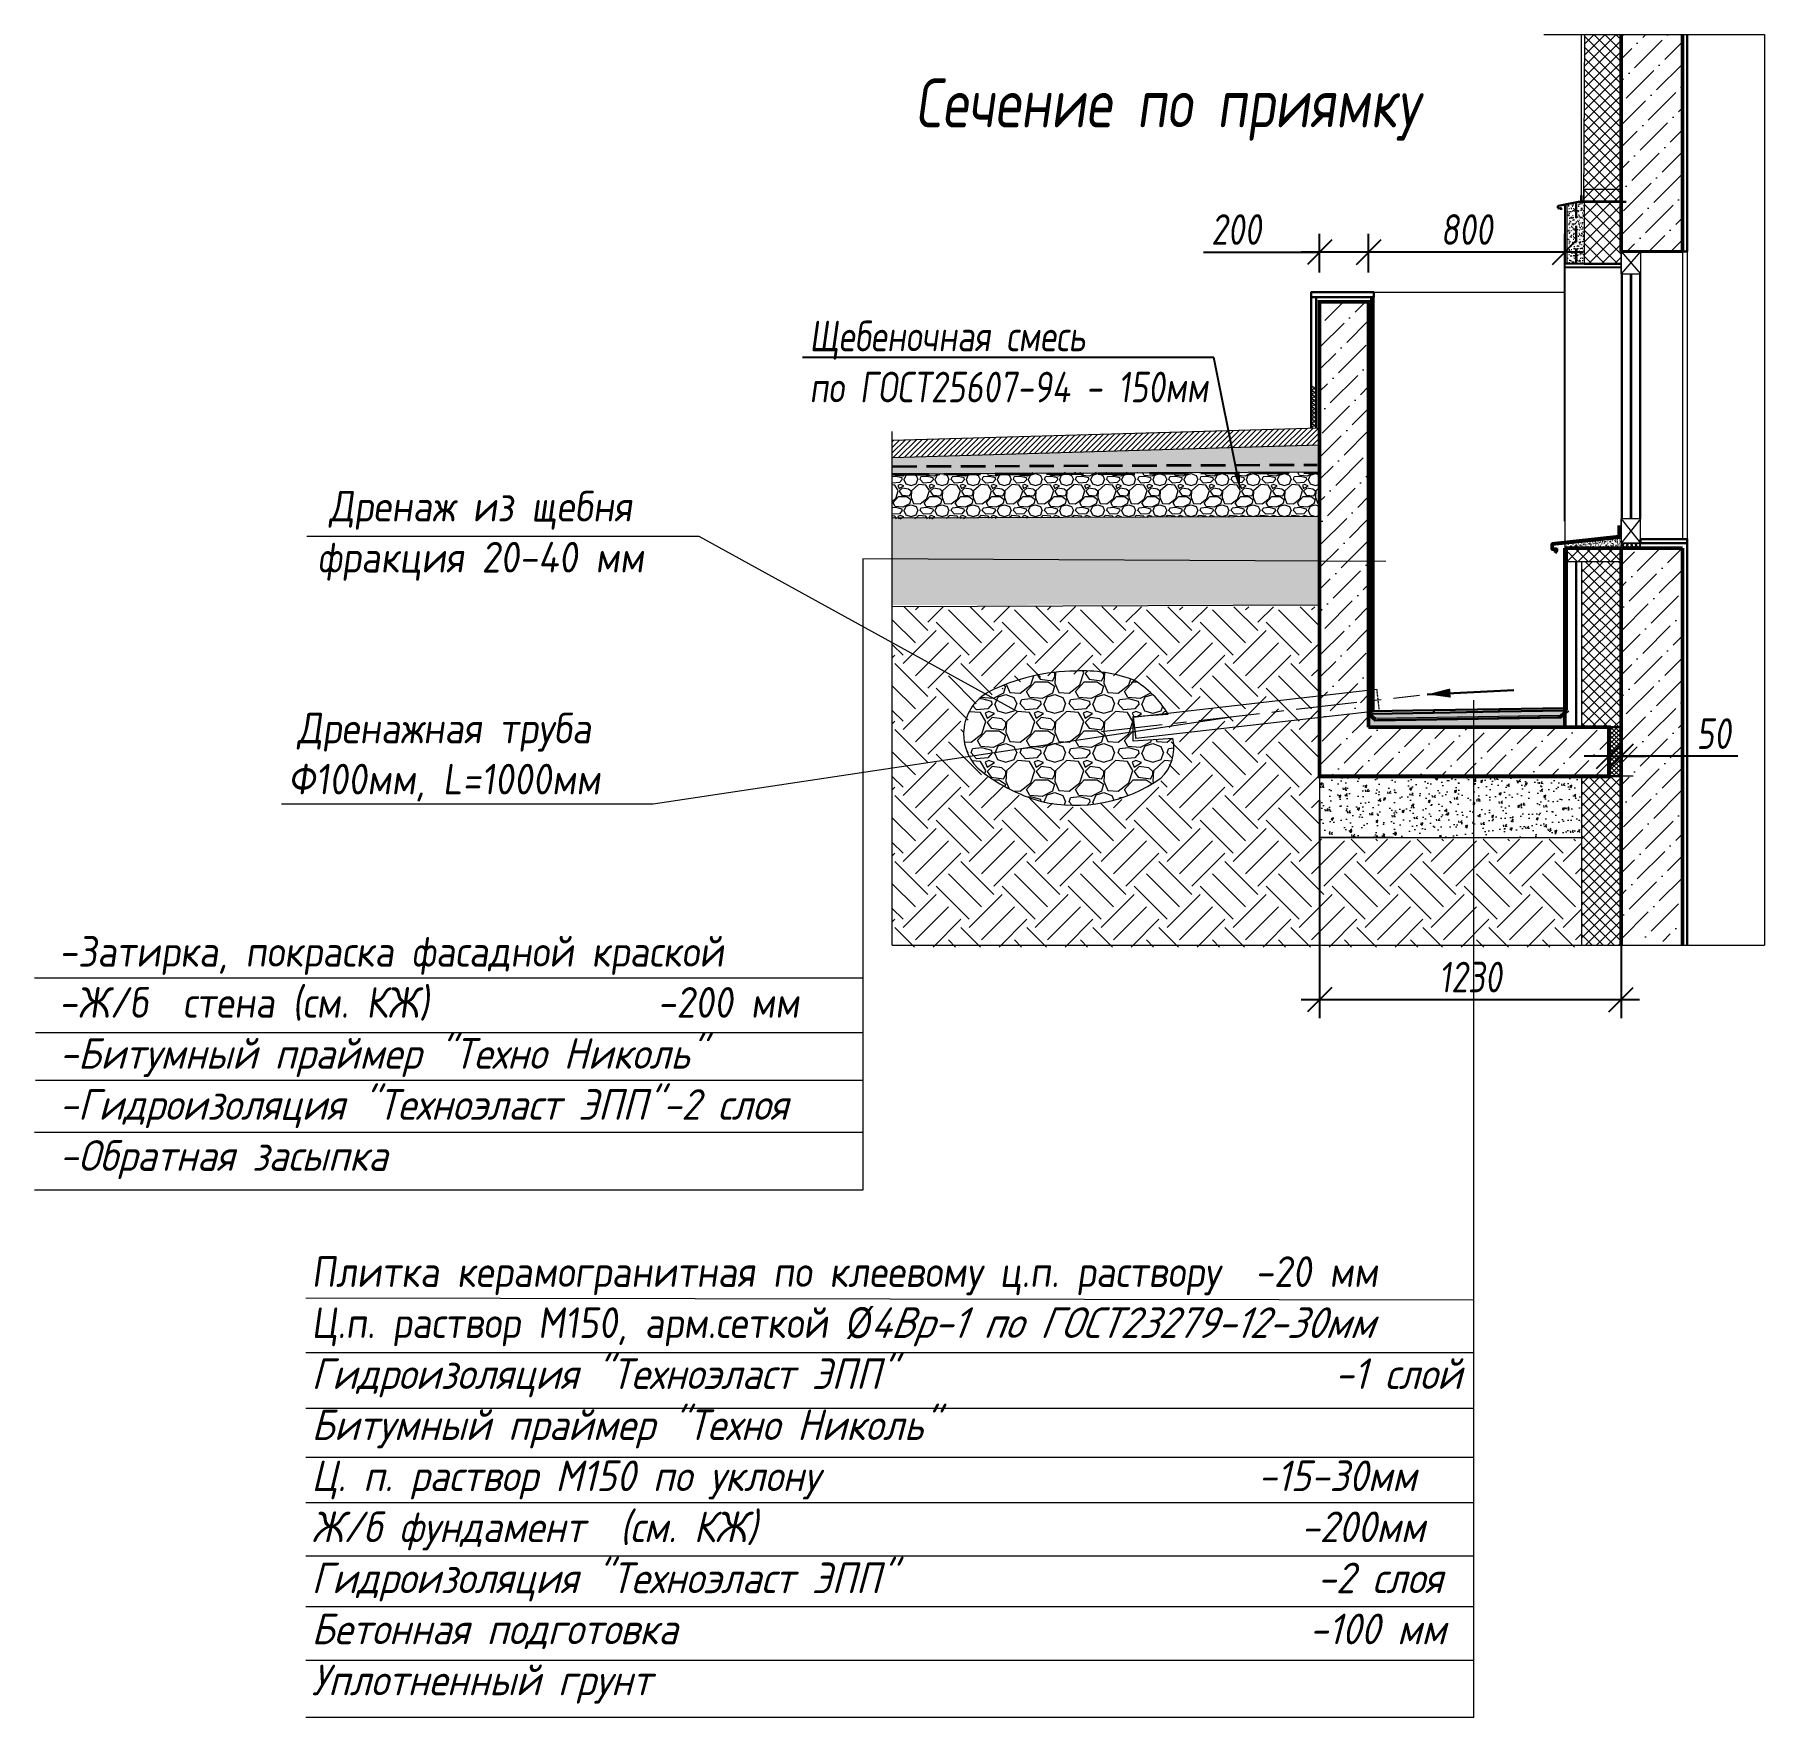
# Model space of a CAD drawing. Header units: millimetres. Extents: x -4447806 to 13389969, y -2188499 to 852203.
# Drawn here: x 3622878 to 3629940, y -652967 to -646098 of the extents above; entities that cross this region are included whole.
import ezdxf
from ezdxf import colors
from ezdxf.entities.mleader import LeaderData, LeaderLine
from ezdxf.math import Vec2, Vec3

# ---------------------------------------------------------------- set-up
doc = ezdxf.new("R2010")
doc.units = ezdxf.units.MM
for name, pattern in [('ACAD_ISO03W100', [30, 12, -18]), ('CENTER', [2, 1.25, -0.25, 0.25, -0.25]), ('DASHED', [19.05, 12.7, -6.35]), ('HIDDEN', [6, 4, -2]), ('HIDDEN2', [4.7625, 3.175, -1.5875]), ('ГОСТ 2.303 4', [7, 5, -2, 0])]:
    doc.linetypes.add(name, pattern=pattern)
for name, color, linetype, lineweight in [('+АР_Стены внутренние', 250, 'Continuous', 18), ('_0', 250, 'Continuous', 9), ('_Гранит', 5, 'Continuous', 9), ('uchastok_Ном_пера__1', 7, 'Continuous', 13), ('А-Гидроизоляция', 152, 'Continuous', 5), ('А-отделка', 154, 'Continuous', 13), ('А-слив', 4, 'Continuous', 9), ('А-утеплитель', 63, 'Continuous', 5), ('А-Штрих_Гранит', 161, 'Continuous', 5), ('А-Штрих_стяжка', 8, 'Continuous', 9), ('АР_ЖБ', 251, 'Continuous', 50), ('АР_ЖБ стены', 250, 'Continuous', 50), ('АР_Лестница', 7, 'Continuous', 30), ('АР_Лестницы', 250, 'Continuous', 15), ('АР_Лестницы наружные', 7, 'Continuous', 15), ('АР_Навесной фасад', 147, 'Continuous', 5), ('АР_Оси', 195, 'Continuous', 9), ('АР_Оси_Разм', 7, 'Continuous', 15), ('АР_Перегородки кирпич', 244, 'Continuous', 30), ('АР_Размеры', 175, 'Continuous', 9), ('АР_Текст', 250, 'Continuous', 5), ('АР_Тонкие', 250, 'Continuous', 5), ('АР_Тонкие линие построения', 251, 'Continuous', 9), ('АР_Утеплитель', 250, 'Continuous', 9), ('АР_Штриховка', 252, 'Continuous', 0), ('АР_Штриховка монолит', 250, 'Continuous', 9), ('АР_Штукатурка', 155, 'Continuous', 30), ('МОНОЛИТ', 7, 'Continuous', 40), ('Нвдписи', 164, 'Continuous', 18), ('Окна', 153, 'Continuous', 9), ('Стены', 140, 'Continuous', 40), ('Тонкая', 32, 'Continuous', 18), ('Штриховка монолита', 252, 'Continuous', 5)]:
    doc.layers.add(name, color=color, linetype=linetype, lineweight=lineweight)
for name, color, linetype in [('PROFILE', 7, 'Continuous'), ('UTEPLITEL', 30, 'Continuous'), ('АР_Фасад', 251, 'Continuous')]:
    doc.layers.add(name, color=color, linetype=linetype)
doc.styles.add('GOST 2.304', font='CS_Gost2304.shx')
doc.styles.add('Архитект', font='isocpeur.ttf', dxfattribs={"width": 0.8, "oblique": 8})
doc.styles.add('Архитектурный размер', font='isocpeur.ttf', dxfattribs={"width": 0.8, "oblique": 8})
doc.dimstyles.new('KK 100', dxfattribs={"dimscale": 100, "dimtxt": 3, "dimasz": 2, "dimexe": 1.5, "dimexo": 2, "dimtad": 1, "dimdec": 0, "dimtxsty": 'GOST 2.304', "dimblk": 'OBLIQUE', "dimcen": 2.5, "dimdle": 1.5, "dimadec": 0, "dimazin": 0, "dimtfac": 1, "dimtdec": 0, "dimtmove": 0, "dimatfit": 3, "dimarcsym": 0})
pattern_1 = [(45, (-1487075.815, -1453938.936), (33.67596045, 123.4785217), [158.75, -31.75, 0, -31.75])]
pattern_2 = [(45, (3413692.935, -452360.825), (33.67596, 123.478522), [158.75, -31.75, 0, -31.75])]

msp = doc.modelspace()

# ---------------------------------------------------------------- texts
at = {"layer": 'АР_Текст', "color": 18, "lineweight": 13, "true_color": 0x000000, "insert": (3627500.154, -646403.797), "char_height": 200, "width": 3119.9834, "attachment_point": 5, "line_spacing_factor": 0.72, "style": 'Архитект'}
msp.add_mtext('Cечение по приямку', dxfattribs=at)

# ---------------------------------------------------------------- blocks, each defined once
blk = doc.blocks.new('_Oblique')
at = {"color": 0, "linetype": 'ByBlock', "lineweight": -2}
blk.add_line((-0.5, -0.5), (0.5, 0.5), dxfattribs=at)
blk = doc.blocks.new('*D1020')
at = {"layer": 'Defpoints', "color": 0, "lineweight": 5, "transparency": 16777216}
for p in [(3629304.6, -649043.7, 80391.6), (3629354.9, -649043.7, 80391.6), (3629354.9, -649043.7)]:
    blk.add_point(p, dxfattribs=at)
at = {"layer": 'АР_Оси_Разм', "color": 0, "lineweight": -2, "transparency": 16777216}
for p, q in [((3629304.6, -648943.7), (3629304.6, -648968.7)), ((3629354.9, -648943.7), (3629354.9, -648968.7)), ((3629304.6, -649043.7), (3629204.6, -649043.7)), ((3629304.6, -649043.7), (3629354.9, -649043.7)), ((3629304.6, -649043.7), (3629354.9, -649043.7)), ((3629354.9, -649043.7), (3629454.9, -649043.7)), ((3629831.9, -649043.7), (3629354.9, -649043.7))]:
    blk.add_line(p, q, dxfattribs=at)
at = {"layer": 'АР_Оси_Разм', "color": 0, "lineweight": -2, "transparency": 16777216, "xscale": 100, "yscale": 100, "zscale": 100}
blk.add_blockref('_Oblique', (3629304.6, -649043.7), dxfattribs=at)
at = {"layer": 'АР_Оси_Разм', "color": 0, "lineweight": -2, "transparency": 16777216, "xscale": 100, "yscale": 100, "zscale": 100, "rotation": 180}
blk.add_blockref('_Oblique', (3629354.9, -649043.7), dxfattribs=at)
at = {"layer": 'АР_Оси_Разм', "color": 0, "lineweight": 9, "transparency": 16777216, "insert": (3629733.1, -648951.2), "char_height": 125, "attachment_point": 5, "style": 'Архитектурный размер', "bg_fill": 3, "box_fill_scale": 1.1, "bg_fill_color": 256, "bg_fill_true_color": 13158600, "bg_fill_transparency": 0}
blk.add_mtext('50', dxfattribs=at)
blk = doc.blocks.new('*D1021')
at = {"layer": 'Defpoints', "color": 0, "lineweight": 5, "transparency": 16777216}
for p in [(3628124.4, -649125, 80391.6), (3629354.9, -649228.4, 80816.8), (3628124.4, -650037.6)]:
    blk.add_point(p, dxfattribs=at)
at = {"layer": 'АР_Оси_Разм', "color": 0, "lineweight": -2, "transparency": 16777216}
for p, q in [((3628124.4, -649225), (3628124.4, -650112.6)), ((3629354.9, -649328.4), (3629354.9, -650112.6)), ((3629429.9, -650037.6), (3628049.4, -650037.6))]:
    blk.add_line(p, q, dxfattribs=at)
at = {"layer": 'АР_Оси_Разм', "color": 0, "lineweight": -2, "transparency": 16777216, "xscale": 100, "yscale": 100, "zscale": 100, "rotation": 180}
blk.add_blockref('_Oblique', (3628124.4, -650037.6), dxfattribs=at)
at = {"layer": 'АР_Оси_Разм', "color": 0, "lineweight": -2, "transparency": 16777216, "xscale": 100, "yscale": 100, "zscale": 100}
blk.add_blockref('_Oblique', (3629354.9, -650037.6), dxfattribs=at)
at = {"layer": 'АР_Оси_Разм', "color": 0, "lineweight": 9, "transparency": 16777216, "insert": (3628739.7, -649945.1), "char_height": 125, "attachment_point": 5, "style": 'Архитектурный размер', "bg_fill": 3, "box_fill_scale": 1.1, "bg_fill_color": 256, "bg_fill_true_color": 13158600, "bg_fill_transparency": 0}
blk.add_mtext('1230', dxfattribs=at)
blk = doc.blocks.new('*D1022')
at = {"layer": 'Defpoints', "color": 0, "lineweight": 5, "transparency": 16777216}
for p in [(3628324.4, -646986), (3628324.4, -647094.3, 80391.6), (3629124.9, -648184, 80391.6)]:
    blk.add_point(p, dxfattribs=at)
at = {"layer": 'АР_Оси_Разм', "color": 0, "lineweight": -2, "transparency": 16777216}
for p, q in [((3628324.4, -646994.3), (3628324.4, -646911)), ((3629124.9, -648084), (3629124.9, -646911)), ((3629199.9, -646986), (3628249.4, -646986))]:
    blk.add_line(p, q, dxfattribs=at)
at = {"layer": 'АР_Оси_Разм', "color": 0, "lineweight": -2, "transparency": 16777216, "xscale": 100, "yscale": 100, "zscale": 100, "rotation": 180}
blk.add_blockref('_Oblique', (3628324.4, -646986), dxfattribs=at)
at = {"layer": 'АР_Оси_Разм', "color": 0, "lineweight": -2, "transparency": 16777216, "xscale": 100, "yscale": 100, "zscale": 100}
blk.add_blockref('_Oblique', (3629124.9, -646986), dxfattribs=at)
at = {"layer": 'АР_Оси_Разм', "color": 0, "lineweight": 9, "transparency": 16777216, "insert": (3628724.7, -646893.5), "char_height": 125, "attachment_point": 5, "style": 'Архитектурный размер', "bg_fill": 3, "box_fill_scale": 1.1, "bg_fill_color": 256, "bg_fill_true_color": 13158600, "bg_fill_transparency": 0}
blk.add_mtext('800', dxfattribs=at)
blk = doc.blocks.new('*D1023')
at = {"layer": 'Defpoints', "color": 0, "lineweight": 5, "transparency": 16777216}
for p in [(3628124.4, -646986), (3628124.4, -647169.2, 80391.6), (3628324.4, -647169.2, 80391.6)]:
    blk.add_point(p, dxfattribs=at)
at = {"layer": 'АР_Оси_Разм', "color": 0, "lineweight": -2, "transparency": 16777216}
for p, q in [((3628124.4, -647069.2), (3628124.4, -646911)), ((3628324.4, -647069.2), (3628324.4, -646911)), ((3627650.3, -646986), (3628124.4, -646986)), ((3628399.4, -646986), (3628049.4, -646986))]:
    blk.add_line(p, q, dxfattribs=at)
at = {"layer": 'АР_Оси_Разм', "color": 0, "lineweight": -2, "transparency": 16777216, "xscale": 100, "yscale": 100, "zscale": 100, "rotation": 180}
blk.add_blockref('_Oblique', (3628124.4, -646986), dxfattribs=at)
at = {"layer": 'АР_Оси_Разм', "color": 0, "lineweight": -2, "transparency": 16777216, "xscale": 100, "yscale": 100, "zscale": 100}
blk.add_blockref('_Oblique', (3628324.4, -646986), dxfattribs=at)
at = {"layer": 'АР_Оси_Разм', "color": 0, "lineweight": 9, "transparency": 16777216, "insert": (3627784.1, -646893.5), "char_height": 125, "attachment_point": 5, "style": 'Архитектурный размер', "bg_fill": 3, "box_fill_scale": 1.1, "bg_fill_color": 256, "bg_fill_true_color": 13158600, "bg_fill_transparency": 0}
blk.add_mtext('200', dxfattribs=at)
blk = doc.blocks.new('лорлро')
at = {"layer": 'АР_Тонкие линие построения', "linetype": 'Continuous'}
for p, q in [((-260, 464), (-248.5, 500)), ((-233.5, 503.2), (-222, 486)), ((-172, 480), (-162, 498)), ((-162, 510), (-166.5, 514)), ((-160, 512), (-162, 470)), ((-162, 498), (-162, 510)), ((-156.6, 515.1), (-160, 512)), ((-60, 464), (-44, 514)), ((-44, 514), (-47.9, 520.4)), ((-27.9, 520.1), (-38, 510)), ((-38, 510), (-22, 486)), ((28, 480), (38, 498)), ((38, 510), (32.1, 515.1)), ((40, 512), (38, 470)), ((38, 498), (38, 510)), ((41.9, 513.7), (40, 512)), ((-372, 430), (-414, 408)), ((-394, 414), (-362, 424)), ((-364, 458), (-372, 430)), ((-370.4, 462.4), (-364, 458)), ((-362, 424), (-330, 412)), ((-360.4, 466.3), (-346, 432)), ((-346, 432), (-304, 430)), ((-304, 430), (-260, 464)), ((-278, 436), (-242, 476)), ((-264, 412), (-278, 436)), ((-242, 476), (-190, 476)), ((-222, 486), (-172, 480)), ((-172, 430), (-214, 408)), ((-194, 414), (-162, 424)), ((-190, 476), (-164, 458)), ((-164, 458), (-172, 430)), ((-162, 470), (-146, 432)), ((-162, 424), (-130, 412)), ((-146, 432), (-104, 430)), ((-104, 430), (-60, 464)), ((-78, 436), (-42, 476)), ((-64, 412), (-78, 436)), ((-42, 476), (10, 476)), ((-22, 486), (28, 480)), ((28, 430), (-14, 408)), ((6, 414), (38, 424)), ((10, 476), (36, 458)), ((36, 458), (28, 430)), ((38, 470), (54, 432)), ((38, 424), (70, 412)), ((54, 432), (96, 430)), ((96, 430), (140, 464)), ((122, 436), (158, 476)), ((136, 412), (122, 436)), ((140, 464), (147.6, 487.6)), ((158, 476), (171, 476)), ((228, 430), (186, 408)), ((206, 414), (237.3, 423.8)), ((228.6, 432.1), (228, 430)), ((-466, 350), (-512.1, 353.8)), ((-482, 362), (-496.9, 378.2)), ((-436, 366), (-482, 362)), ((-460, 406), (-473.7, 404.6)), ((-464, 412), (-464.5, 412.8)), ((-414, 408), (-464, 412)), ((-420, 396), (-460, 406)), ((-432, 354), (-446, 348)), ((-418, 386), (-436, 366)), ((-408, 346), (-432, 354)), ((-418, 386), (-420, 396)), ((-408, 386), (-396, 358)), ((-406, 386), (-394, 414)), ((-396, 358), (-362, 348)), ((-362, 348), (-328, 358)), ((-314, 354), (-360, 312)), ((-330, 412), (-318, 386)), ((-328, 358), (-318, 386)), ((-266, 350), (-314, 354)), ((-304, 386), (-298, 402)), ((-282, 362), (-304, 386)), ((-260, 406), (-298, 402)), ((-236, 366), (-282, 362)), ((-214, 408), (-264, 412)), ((-220, 396), (-260, 406)), ((-232, 354), (-246, 348)), ((-218, 386), (-236, 366)), ((-208, 346), (-232, 354)), ((-218, 386), (-220, 396)), ((-208, 386), (-196, 358)), ((-206, 386), (-194, 414)), ((-196, 358), (-162, 348)), ((-162, 348), (-128, 358)), ((-114, 354), (-160, 312)), ((-130, 412), (-118, 386)), ((-128, 358), (-118, 386)), ((-66, 350), (-114, 354)), ((-104, 386), (-98, 402)), ((-82, 362), (-104, 386)), ((-60, 406), (-98, 402)), ((-36, 366), (-82, 362)), ((-14, 408), (-64, 412)), ((-20, 396), (-60, 406)), ((-32, 354), (-46, 348)), ((-18, 386), (-36, 366)), ((-8, 346), (-32, 354)), ((-18, 386), (-20, 396)), ((-8, 386), (4, 358)), ((-6, 386), (6, 414)), ((4, 358), (38, 348)), ((38, 348), (72, 358)), ((86, 354), (40, 312)), ((70, 412), (82, 386)), ((72, 358), (82, 386)), ((134, 350), (86, 354)), ((96, 386), (102, 402)), ((118, 362), (96, 386)), ((140, 406), (102, 402)), ((164, 366), (118, 362)), ((186, 408), (136, 412)), ((180, 396), (140, 406)), ((168, 354), (154, 348)), ((182, 386), (164, 366)), ((192, 346), (168, 354)), ((182, 386), (180, 396)), ((192, 386), (204, 358)), ((194, 386), (206, 414)), ((204, 358), (238, 348)), ((238, 348), (272, 358)), ((272, 358), (278.4, 376)), ((286, 354), (272.2, 341.4)), ((293.7, 353.4), (286, 354)), ((-444, 314), (-466, 350)), ((-460, 264), (-444, 314)), ((-446, 348), (-438, 328)), ((-438, 328), (-408, 346)), ((-418, 330), (-438, 310)), ((-438, 310), (-422, 286)), ((-422, 286), (-372, 280)), ((-378, 324), (-418, 330)), ((-362, 310), (-378, 324)), ((-372, 280), (-362, 298)), ((-360, 312), (-362, 270)), ((-362, 298), (-362, 310)), ((-244, 314), (-266, 350)), ((-260, 264), (-244, 314)), ((-246, 348), (-238, 328)), ((-238, 328), (-208, 346)), ((-218, 330), (-238, 310)), ((-238, 310), (-222, 286)), ((-222, 286), (-172, 280)), ((-178, 324), (-218, 330)), ((-162, 310), (-178, 324)), ((-172, 280), (-162, 298)), ((-160, 312), (-162, 270)), ((-162, 298), (-162, 310)), ((-44, 314), (-66, 350)), ((-60, 264), (-44, 314)), ((-46, 348), (-38, 328)), ((-38, 328), (-8, 346)), ((-18, 330), (-38, 310)), ((-38, 310), (-22, 286)), ((-22, 286), (28, 280)), ((22, 324), (-18, 330)), ((38, 310), (22, 324)), ((28, 280), (38, 298)), ((40, 312), (38, 270)), ((38, 298), (38, 310)), ((156, 314), (134, 350)), ((140, 264), (156, 314)), ((154, 348), (159.7, 333.9)), ((173.3, 334.8), (192, 346)), ((-532.2, 231.3), (-504, 230)), ((-504, 230), (-460, 264)), ((-478, 236), (-442, 276)), ((-464, 212), (-478, 236)), ((-414, 208), (-464, 212)), ((-442, 276), (-390, 276)), ((-372, 230), (-414, 208)), ((-406, 186), (-394, 214)), ((-394, 214), (-362, 224)), ((-390, 276), (-364, 258)), ((-364, 258), (-372, 230)), ((-362, 270), (-346, 232)), ((-362, 224), (-330, 212)), ((-346, 232), (-304, 230)), ((-330, 212), (-318, 186)), ((-304, 230), (-260, 264)), ((-278, 236), (-242, 276)), ((-264, 212), (-278, 236)), ((-214, 208), (-264, 212)), ((-242, 276), (-190, 276)), ((-172, 230), (-214, 208)), ((-206, 186), (-194, 214)), ((-194, 214), (-162, 224)), ((-190, 276), (-164, 258)), ((-164, 258), (-172, 230)), ((-162, 270), (-146, 232)), ((-162, 224), (-130, 212)), ((-146, 232), (-104, 230)), ((-130, 212), (-118, 186)), ((-104, 230), (-60, 264)), ((-78, 236), (-42, 276)), ((-64, 212), (-78, 236)), ((-14, 208), (-64, 212)), ((-42, 276), (10, 276)), ((28, 230), (-14, 208)), ((-6, 186), (6, 214)), ((6, 214), (38, 224)), ((10, 276), (36, 258)), ((36, 258), (28, 230)), ((38, 270), (54, 232)), ((38, 224), (70, 212)), ((54, 232), (96, 230)), ((70, 212), (82, 186)), ((96, 230), (140, 264)), ((122, 236), (157.7, 275.7)), ((136, 212), (122, 236)), ((186, 208), (136, 212)), ((228, 230), (186, 208)), ((194, 186), (206, 214)), ((206, 214), (238, 224)), ((230.4, 238.4), (228, 230)), ((238, 224), (270, 212)), ((250.8, 239.7), (254, 232)), ((254, 232), (296, 230)), ((270, 212), (282, 186)), ((296, 230), (314, 243.9)), ((-524.7, 200.4), (-518, 186)), ((-518.6, 184.4), (-518, 186)), ((-504, 186), (-498, 202)), ((-482, 162), (-504, 186)), ((-466, 150), (-501.4, 152.9)), ((-460, 206), (-498, 202)), ((-436, 166), (-482, 162)), ((-444, 114), (-466, 150)), ((-420, 196), (-460, 206)), ((-432, 154), (-446, 148)), ((-446, 148), (-438, 128)), ((-438, 128), (-408, 146)), ((-418, 186), (-436, 166)), ((-408, 146), (-432, 154)), ((-418, 186), (-420, 196)), ((-408, 186), (-396, 158)), ((-396, 158), (-362, 148)), ((-362, 148), (-328, 158)), ((-314, 154), (-360, 112)), ((-328, 158), (-318, 186)), ((-266, 150), (-314, 154)), ((-304, 186), (-298, 202)), ((-282, 162), (-304, 186)), ((-260, 206), (-298, 202)), ((-236, 166), (-282, 162)), ((-244, 114), (-266, 150)), ((-220, 196), (-260, 206)), ((-232, 154), (-246, 148)), ((-246, 148), (-238, 128)), ((-238, 128), (-208, 146)), ((-218, 186), (-236, 166)), ((-208, 146), (-232, 154)), ((-218, 186), (-220, 196)), ((-208, 186), (-196, 158)), ((-196, 158), (-162, 148)), ((-162, 148), (-128, 158)), ((-114, 154), (-160, 112)), ((-128, 158), (-118, 186)), ((-66, 150), (-114, 154)), ((-104, 186), (-98, 202)), ((-82, 162), (-104, 186)), ((-60, 206), (-98, 202)), ((-36, 166), (-82, 162)), ((-44, 114), (-66, 150)), ((-20, 196), (-60, 206)), ((-32, 154), (-46, 148)), ((-46, 148), (-38, 128)), ((-38, 128), (-8, 146)), ((-18, 186), (-36, 166)), ((-8, 146), (-32, 154)), ((-18, 186), (-20, 196)), ((-8, 186), (4, 158)), ((4, 158), (38, 148)), ((38, 148), (72, 158)), ((86, 154), (40, 112)), ((72, 158), (82, 186)), ((134, 150), (86, 154)), ((96, 186), (102, 202)), ((118, 162), (96, 186)), ((140, 206), (102, 202)), ((164, 166), (118, 162)), ((156, 114), (134, 150)), ((180, 196), (140, 206)), ((168, 154), (154, 148)), ((154, 148), (162, 128)), ((162, 128), (192, 146)), ((182, 186), (164, 166)), ((192, 146), (168, 154)), ((182, 186), (180, 196)), ((192, 186), (204, 158)), ((204, 158), (238, 148)), ((238, 148), (272, 158)), ((286, 154), (240, 112)), ((272, 158), (282, 186)), ((314.8, 151.6), (286, 154)), ((296, 186), (302, 202)), ((317.9, 162.1), (296, 186)), ((324, 204.3), (302, 202)), ((-448.2, 100.9), (-444, 114)), ((-418, 130), (-438, 110)), ((-438, 110), (-422, 86)), ((-422, 86), (-372, 80)), ((-378, 124), (-418, 130)), ((-412.4, 76), (-390, 76)), ((-390, 76), (-364, 58)), ((-362, 110), (-378, 124)), ((-372, 80), (-362, 98)), ((-360, 112), (-362, 70)), ((-362, 98), (-362, 110)), ((-278, 36), (-242, 76)), ((-260, 64), (-244, 114)), ((-242, 76), (-190, 76)), ((-218, 130), (-238, 110)), ((-238, 110), (-222, 86)), ((-222, 86), (-172, 80)), ((-178, 124), (-218, 130)), ((-190, 76), (-164, 58)), ((-162, 110), (-178, 124)), ((-172, 80), (-162, 98)), ((-160, 112), (-162, 70)), ((-162, 98), (-162, 110)), ((-78, 36), (-42, 76)), ((-60, 64), (-44, 114)), ((-42, 76), (10, 76)), ((-18, 130), (-38, 110)), ((-38, 110), (-22, 86)), ((-22, 86), (28, 80)), ((22, 124), (-18, 130)), ((10, 76), (36, 58)), ((38, 110), (22, 124)), ((28, 80), (38, 98)), ((40, 112), (38, 70)), ((38, 98), (38, 110)), ((122, 36), (158, 76)), ((140, 64), (156, 114)), ((158, 76), (210, 76)), ((182, 130), (162, 110)), ((162, 110), (178, 86)), ((178, 86), (228, 80)), ((222, 124), (182, 130)), ((210, 76), (234.7, 58.9)), ((238, 110), (222, 124)), ((228, 80), (238, 98)), ((240, 112), (238, 70)), ((238, 98), (238, 110)), ((-364, 58), (-366.7, 48.6)), ((-362, 70), (-349, 39.2)), ((-333.4, 31.4), (-304, 30)), ((-304, 30), (-260, 64)), ((-264, 12), (-278, 36)), ((-260, 6), (-271.3, 4.8)), ((-214, 8), (-264, 12)), ((-220, -4), (-260, 6)), ((-172, 30), (-214, 8)), ((-206, -14), (-194, 14)), ((-194, 14), (-162, 24)), ((-164, 58), (-172, 30)), ((-162, 70), (-146, 32)), ((-162, 24), (-130, 12)), ((-146, 32), (-104, 30)), ((-130, 12), (-118, -14)), ((-104, 30), (-60, 64)), ((-104, -14), (-98, 2)), ((-60, 6), (-98, 2)), ((-64, 12), (-78, 36)), ((-14, 8), (-64, 12)), ((-20, -4), (-60, 6)), ((28, 30), (-14, 8)), ((-6, -14), (6, 14)), ((6, 14), (38, 24)), ((36, 58), (28, 30)), ((38, 70), (54, 32)), ((38, 24), (70, 12)), ((54, 32), (96, 30)), ((70, 12), (78.8, -7.1)), ((96, 30), (140, 64)), ((101, -0.7), (102, 2)), ((113.2, 3.2), (102, 2)), ((136, 12), (122, 36)), ((137.6, 11.9), (136, 12)), ((238, 70), (241.1, 62.7)), ((-218.3, -12.7), (-220, -4)), ((-208, -14), (-207.5, -15.1)), ((-122.6, -26.9), (-118, -14)), ((-91, -28.2), (-104, -14)), ((-18, -14), (-28.8, -26.1)), ((-18, -14), (-20, -4)), ((-8, -14), (-4, -23.4))]:
    blk.add_line(p, q, dxfattribs=at)
at = {"layer": 'АР_Тонкие линие построения'}
for p, q in [((157.7, 333.7), (299.8, 343.2)), ((157.7, 233.5), (157.7, 333.7)), ((320.2, 244.3), (157.7, 233.5)), ((320.2, 244.3), (320.2, 244.3))]:
    blk.add_line(p, q, dxfattribs=at)
for centre, radius, start, end in [((-71.2, -292.2), 811.7, 90.43513, 116.32023), ((-46.3, -70), 590.4, 69.82939, 93.00794), ((-338.3, 262.3), 196.4, 118.20182, 225.01903), ((-31.4, 150.7), 383.2, 30.16456, 60.50102), ((149.2, 207.8), 174.8, 314.11838, 12.05974), ((-19, 680.6), 721.4, 230.57376, 254.06364), ((-81, 586.9), 615.2, 257.22052, 304.89023)]:
    blk.add_arc(centre, radius, start, end, dxfattribs=at)
blk = doc.blocks.new('A$C404977ca')
at = {"layer": '_0', "lineweight": 9, "ltscale": 10, "elevation": -80391.6}
blk.add_lwpolyline([(-2920.4, -312.9), (-559.8, 42.9)], dxfattribs=at)
at = {"layer": 'АР_Лестницы наружные'}
for p, q in [((-4334.7, 779.9, -76251.6), (-2734.8, 779.9, -76251.6)), ((-4437.7, -312.9, -80391.6), (-2920.4, -312.9, -80391.6))]:
    blk.add_line(p, q, dxfattribs=at)
at = {"layer": 'Нвдписи'}
for p, q in [((-2064.9, 687.3, -80391.6), (-2064.9, -1890.2, -80391.6)), ((70.1, 676, 0), (-2064.9, 687.3, -80391.6)), ((-2064.9, -1025, -80391.6), (-5446, -1025, -80391.6)), ((-2064.9, -1248.3, -80391.6), (-5442.5, -1248.3, -80391.6)), ((-2064.9, -1442.6, -80391.6), (-5442.5, -1442.6, -80391.6)), ((-2064.9, -1654.7, -80391.6), (-5446, -1654.7, -80391.6)), ((-2064.9, -1890.2, -80391.6), (-5446, -1890.2, -80391.6)), ((429.6, -2339.3, -80391.6), (-4339.4, -2330.4, -80391.6)), ((429.6, -2554.2, -80391.6), (-4339.4, -2554.2, -80391.6)), ((429.6, -2781.5, -80391.6), (-4339.4, -2781.5, -80391.6)), ((429.6, -2981, -80391.6), (-4339.4, -2981, -80391.6)), ((429.6, -3166.2, -80391.6), (-4339.4, -3166.2, -80391.6)), ((429.6, -3384.4, -80391.6), (-4339.4, -3384.4, -80391.6)), ((429.6, -3591.2, -80391.6), (-4339.4, -3591.2, -80391.6)), ((429.6, -3810.1, -80391.6), (-4339.4, -3810.1, -80391.6)), ((429.6, -4042.3, -80391.6), (-4339.4, -4042.3, -80391.6))]:
    blk.add_line(p, q, dxfattribs=at)
at = {"layer": 'Нвдписи', "ltscale": 100}
blk.add_line((429.6, -4042.3, -80391.6), (429.6, 110, -80391.6), dxfattribs=at)
at = {"layer": 'АР_Тонкие', "color": 18, "true_color": 0x000000, "char_height": 125, "attachment_point": 2, "style": 'Архитект'}
for s, insert, width in [('{\\W0.9;Дренаж из щебня\\Pфракция 20-40 мм}', (-3624.9, 964.8, -76251.6), 6468.098), ('{\\W0.9;Дренажная труба \\PФ100мм, L=1000мм}', (-3773.3, 59, -80391.6), 6468.098), ('\\pxql;{\\W0.9;-Затирка, покраска фасадной краской\\P-Ж/б  стена (см. КЖ)             -200 мм\\fISOCPEUR|b0|i0|c204|p34;\\Q15;\\P-Битумный праймер "Техно Николь" \\fISOCPEUR|b0|i1|c204|p34;\\Q0;\\P\\fISOCPEUR|b0|i0|c204|p34;\\Q15;-Гидроизоляция "Техноэласт ЭПП"-2 слоя\\P-Обратная засыпка \\P\\W0.8;\\P\\pq*;\\fISOCPEUR|b0|i1|c204|p34;\\Q0;\\P}\\P ', (-2111.7, -852.6, -80391.6), 6468.098), ('\\pxql;{\\W0.9;Плитка керамогранитная по клеевому ц.п. раствору  -20 мм\\PЦ.п. раствор М150, арм.сеткой \\fArial Narrow|b0|i0|c204|p34;Ø\\fISOCPEUR|b0|i1|c204|p34;4Вр-1 по ГОСТ23279-12-30мм\\P\\fISOCPEUR|b0|i0|c204|p34;\\Q15;Гидроизоляция "Техноэласт ЭПП"                         -1 слой\\PБитумный праймер "Техно Николь" \\P\\fISOCPEUR|b0|i1|c204|p34;\\Q0;Ц. п. раствор М150 по уклону                         -15-30мм\\PЖ/б фундамент  (см. КЖ)                               -200мм\\P\\fISOCPEUR|b0|i0|c204|p34;\\Q15;Гидроизоляция "Техноэласт ЭПП"                        -2 слоя\\PБетонная подготовка                                    -100 мм\\PУплотненный грунт \\P\\W0.8;\\P\\fISOCPEUR|b0|i1|c204|p34;\\Q0;\\P\\pq*;}\\P ', (-316.3, -2160, -80391.6), 7998.695)]:
    blk.add_mtext(s, dxfattribs=dict(at, insert=insert, width=width))
blk = doc.blocks.new('анкер')
at = {"layer": 'Тонкая', "ltscale": 40}
for p, q in [((398473.1, 27086.8), (398448.1, 27036.8)), ((398473.1, 27086.8), (398473.1, 26986.8)), ((398498.1, 27036.8), (398473.1, 27086.8)), ((398448.1, 27036.8), (398498.1, 27036.8)), ((398448.1, 27036.8), (398473.1, 26986.8)), ((398473.1, 26986.8), (398498.1, 27036.8))]:
    blk.add_line(p, q, dxfattribs=at)
blk = doc.blocks.new('мк')
at = {"lineweight": 5, "ltscale": 0.1}
for p, q in [((1225062.2, -50233.7), (1225062.2, -49388.8)), ((1224512.2, -49995.7), (1225007.2, -49495.7)), ((1224512.2, -50002.8), (1225014.2, -49495.7)), ((1225057.2, -49495.7), (1225007.2, -49495.7)), ((1225052.2, -50040.7), (1225052.2, -49495.7)), ((1225057.2, -50045.7), (1225057.2, -49495.7)), ((1224538, -50040.7), (1225052.2, -49521.3)), ((1225007.2, -49566.8), (1225007.2, -49995.7)), ((1224512.2, -50045.7), (1224512.2, -49995.7)), ((1224582.6, -49995.7), (1225007.2, -49995.7)), ((1225007.2, -49995.7), (1225057.2, -50045.7)), ((1224512.2, -50040.7), (1225052.2, -50040.7)), ((1224512.2, -50045.7), (1225057.2, -50045.7))]:
    blk.add_line(p, q, dxfattribs=at)
at = {"linetype": 'ACAD_ISO03W100', "lineweight": 5, "ltscale": 0.1}
for p, q in [((1225007.2, -49495.7), (1225007.2, -49566.8)), ((1224512.2, -49995.7), (1224582.6, -49995.7))]:
    blk.add_line(p, q, dxfattribs=at)
at = {"linetype": 'ByBlock', "lineweight": 30, "ltscale": 0.1}
for p, q in [((1225012.2, -49490.7), (1225012.2, -49495.7)), ((1225012.2, -49495.7), (1225057.2, -49495.7)), ((1225057.2, -49495.7), (1225057.2, -49540.7)), ((1225012.2, -50050.7), (1225012.2, -50045.7)), ((1225012.2, -50045.7), (1225057.2, -50045.7)), ((1225057.2, -50045.7), (1225057.2, -50000.7))]:
    blk.add_line(p, q, dxfattribs=at)
at = {"lineweight": 30, "ltscale": 0.1}
for p, q in [((1225062.2, -49490.7), (1225012.2, -49490.7)), ((1225062.2, -49540.7), (1225062.2, -49490.7)), ((1225009.2, -49564.8), (1225016.3, -49571.8)), ((1225015.6, -49558.4), (1225022.7, -49565.4)), ((1225021.9, -49552), (1225029, -49559)), ((1225028.2, -49545.6), (1225035.3, -49552.6)), ((1225034.6, -49539.2), (1225041.7, -49546.2)), ((1225040.9, -49532.8), (1225048, -49539.8)), ((1225047.3, -49526.3), (1225052.2, -49531.3)), ((1225057.2, -49540.7), (1225062.2, -49540.7)), ((1224542.4, -50036.3), (1224546.9, -50040.7)), ((1224548.8, -50029.9), (1224555.9, -50036.9)), ((1224555.1, -50023.5), (1224562.2, -50030.5)), ((1224561.4, -50017.1), (1224568.5, -50024.1)), ((1224567.8, -50010.7), (1224574.9, -50017.7)), ((1224574.1, -50004.3), (1224581.2, -50011.3)), ((1224580.5, -49997.9), (1224587.6, -50004.9)), ((1225016.1, -49997.6), (1225009.1, -50004.7)), ((1225062.2, -50050.7), (1225012.2, -50050.7)), ((1225022.5, -50003.9), (1225015.5, -50011)), ((1225028.9, -50010.2), (1225021.9, -50017.4)), ((1225035.3, -50016.6), (1225028.3, -50023.7)), ((1225041.7, -50022.9), (1225034.7, -50030)), ((1225048.1, -50029.3), (1225041.1, -50036.4)), ((1225057.2, -50000.7), (1225062.2, -50000.7)), ((1225062.2, -50000.7), (1225062.2, -50050.7))]:
    blk.add_line(p, q, dxfattribs=at)
at = {"linetype": 'Continuous', "lineweight": 5, "ltscale": 0.1}
for p, q in [((1225013.9, -49495.7), (1225018.9, -49490.7)), ((1225027.4, -49495.7), (1225032.4, -49490.7)), ((1225040.9, -49495.7), (1225045.9, -49490.7)), ((1225054.4, -49495.7), (1225059.4, -49490.7)), ((1225057.2, -49506.3), (1225062.2, -49501.3)), ((1225057.2, -49519.8), (1225062.2, -49514.8)), ((1225057.2, -49533.3), (1225062.2, -49528.3)), ((1225012.2, -50049.8), (1225016.2, -50045.7)), ((1225024.7, -50050.7), (1225029.7, -50045.7)), ((1225038.2, -50050.7), (1225043.2, -50045.7)), ((1225051.6, -50050.7), (1225056.6, -50045.7)), ((1225057.2, -50018.2), (1225062.2, -50013.2)), ((1225057.2, -50031.7), (1225062.2, -50026.7)), ((1225057.2, -50045.2), (1225062.2, -50040.2))]:
    blk.add_line(p, q, dxfattribs=at)
at = {"color": 1, "lineweight": 5, "ltscale": 0.1}
for centre in [(1224706.8, -49834.7), (1224742, -49799.2), (1224636.4, -49905.8), (1224671.6, -49870.3), (1224566.1, -49976.9), (1224601.2, -49941.3)]:
    blk.add_circle(centre, 5, dxfattribs=at)
at = {"rotation": 90.00000000000001}
for p in [(1459619.2, -144198.6), (1459619.2, -144398.6)]:
    blk.add_blockref('анкер', p, dxfattribs=at)
at = {"xscale": -1, "rotation": 90}
for p in [(1459619.2, 44857.1), (1459619.2, 44657.1)]:
    blk.add_blockref('анкер', p, dxfattribs=at)

# ---------------------------------------------------------------- hatches: boundary and pattern name
at = {"layer": 'А-утеплитель'}
h = msp.add_hatch(dxfattribs=at)
h.set_pattern_fill('ANSI37', color=0, scale=4, style=0)
h.set_pattern_definition([(45, (-1487075.815, -1453522.136), (-8.98025612, 8.98025612), []), (135, (-1487075.815, -1453522.136), (-8.98025612, -8.98025612), [])])
h.paths.add_polyline_path([(3629434.89, -648173.999), (3629354.89, -648173.998), (3629354.212, -648193.998), (3629434.89, -648193.998)])
h = msp.add_hatch(dxfattribs=at)
h.set_pattern_fill('ANSI37', color=0, scale=4, style=0)
h.set_pattern_definition([(45, (-1487075.815, -1453938.936), (-8.98025612, 8.98025612), []), (135, (-1487075.815, -1453938.936), (-8.98025612, -8.98025612), [])])
h.paths.add_polyline_path([(3629354.89, -648925.261), (3629304.63, -648925.261), (3629304.63, -649125.04), (3629354.89, -649125.04)])
at = {"layer": 'А-Штрих_Гранит'}
h = msp.add_hatch(dxfattribs=at)
h.set_pattern_fill('SACNCR', color=256, scale=5, style=0)
h.set_pattern_definition([(45, (3021046.78, -760855.915), (-8.41899011, 8.41899011), []), (45, (3021055.199, -760855.915), (-8.41899011, 8.41899011), [0, -11.90625])])
h.paths.add_polyline_path([(3628089.636, -647701.201), (3628109.636, -647701.201), (3628109.636, -647531.206), (3628089.636, -647531.206)])
at = {"layer": 'А-Штрих_стяжка'}
h = msp.add_hatch(dxfattribs=at)
h.set_pattern_fill('AR-SAND', color=256, scale=0.3, style=0)
h.set_pattern_definition([(37.5, (-1487075.815, -1453522.136), (-0.48000939, 14.68239712), [0, -11.5824, 0, -12.954, 0, -12.3825]), (7.5, (-1487075.815, -1453522.136), (13.485698494, 21.50475302), [0, -6.2484, 0, -10.4394, 0, -4.0005]), (327.5, (-1487085.187, -1453522.136), (23.729771107, 0.04311554), [0, -3.81, 0, -13.716, 0, -17.907]), (317.5, (-1487085.187, -1453522.136), (22.906693574, 6.6878797), [0, -1.905, 0, -8.9916, 0, -10.287])])
h.paths.add_polyline_path([(3629354.89, -648173.998), (3629354.89, -648153.011), (3629124.89, -648176.67), (3629124.89, -648193.998), (3629354.89, -648193.998)])
h = msp.add_hatch(dxfattribs=at)
h.set_pattern_fill('AR-SAND', color=256, scale=0.3, style=0)
h.set_pattern_definition([(37.5, (3019462.034, -760254.528), (-0.4800094, 14.68239712), [0, -11.5824, 0, -12.954, 0, -12.3825]), (7.5, (3019462.034, -760254.528), (13.4856985, 21.504753), [0, -6.2484, 0, -10.4394, 0, -4.0005]), (327.5, (3019452.661, -760254.528), (23.7297711, 0.04311554), [0, -3.81, 0, -13.716, 0, -17.907]), (317.5, (3019452.661, -760254.528), (22.9066936, 6.6878797), [0, -1.905, 0, -8.9916, 0, -10.287])])
h.paths.add_polyline_path([(3628324.449, -648870.237), (3629124.802, -648857.644), (3629124.802, -648925.252), (3628324.449, -648925.04)])
at = {"layer": 'АР_Перегородки кирпич', "lineweight": 0, "ltscale": 100, "true_color": 0x000000, "transparency": 33554610}
h = msp.add_hatch(dxfattribs=at)
h.set_pattern_fill('ANSI31', color=18, scale=5)
h.set_pattern_definition([(45, (3409209.87, -473301.14), (-11.22532015, 11.22532015), [])])
h.paths.add_polyline_path([(3628119.945, -647774.041), (3626379.721, -647823.656), (3626379.721, -647754.242), (3628119.449, -647704.479)])
h = msp.add_hatch(dxfattribs=at)
h.set_pattern_fill('GRAVEL', color=18, scale=5)
h.set_pattern_definition([(228.0127875, (2808285.958, -998180.696), (-1016.00000008, -1142.99999993), [17.086072, -1691.524182]), (184.969741, (2808274.528, -998193.396), (1523.999999397, 127.000007235), [29.320236, -2902.702445]), (132.5104471, (2808245.318, -998195.936), (1270.000000536, -1396.99999951), [20.674076, -2046.73614]), (267.273689, (2808195.788, -998227.686), (127.000000266, 2539.999999987), [26.700226, -2643.321871]), (292.8336542, (2808194.518, -998254.356), (-635.000000053, 1523.999999978), [26.181685, -2591.990387]), (357.273689, (2808204.678, -998278.486), (-2539.999999987, 127.000000266), [26.700226, -2643.321871]), (37.69424047, (2808231.348, -998279.7558), (-1650.999999927, -1270.000000095), [35.309683, -3495.655766]), (72.2553284, (2808259.288, -998258.1658), (889.00000024, 2793.999999924), [33.335976, -3300.26283]), (121.4295656, (2808269.448, -998226.416), (-1016.000000144, 1650.99999991), [26.79065, -2652.277285]), (175.2363583, (2808255.478, -998203.556), (1396.99999998, -127.00000022), [30.585664, -1498.696847]), (222.3974378, (2808224.998, -998201.0158), (-1523.999999951, -1397.000000053), [39.553896, -3915.838626]), (138.8140748, (2808321.518, -998228.956), (-888.99999995, 762.00000006), [13.500227, -1336.528291]), (171.4692344, (2808311.358, -998220.066), (1651.000000044, -253.99999971), [25.684099, -2542.73195]), (225, (2808285.96, -998216.26), (-2e-14, -127), [17.960467, -161.644655]), (203.1985905, (2808277.068, -998201.016), (635.00000002, 253.99999996), [9.672066, -957.531118]), (291.8014095, (2808268.178, -998204.826), (-127, 381), [13.678281, -670.23765]), (30.9637565, (2808273.258, -998217.526), (381, 254), [22.215983, -718.314908]), (161.565051, (2808292.31, -998206.096), (254, -127), [16.064357, -385.544906]), (16.3895403, (2808194.518, -998204.826), (1270, 381), [22.5044, -2227.941334]), (70.3461759, (2808216.108, -998198.476), (-508.00000005, -1396.99999998), [18.879947, -1869.110784]), (293.1985905, (2808292.308, -998180.696), (-253.99999996, 635.00000002), [19.344005, -947.85918]), (343.6104597, (2808299.928, -998198.476), (-1270.000000027, 380.99999991), [22.5044, -2227.941334]), (339.4439548, (2808194.518, -998283.566), (-635, 254), [21.70176, -1063.386716]), (294.7751406, (2808214.838, -998291.186), (-635.00000076, 1396.99999966), [18.183606, -1800.179669]), (66.8014095, (2808293.578, -998307.696), (253.99999996, 635.00000002), [19.344005, -947.85918]), (17.3540246, (2808301.198, -998289.916), (-1650.99999997, -508.000000107), [21.289137, -2107.618799]), (69.4439548, (2808231.348, -998307.696), (-254, -635), [10.85088, -1074.237596]), (101.3099325, (2808285.958, -998307.696), (-127, 508), [6.47573, -641.099748]), (165.9637565, (2808284.688, -998301.346), (381, -127), [26.181685, -497.45273]), (186.009006, (2808259.288, -998294.996), (1269.999999993, 127.000000066), [24.26335, -2402.068243]), (303.6900675, (2808273.258, -998228.956), (-127, 254), [18.316194, -439.588818]), (353.1572266, (2808283.418, -998244.196), (2159.000000013, -253.999999887), [31.977838, -3165.800453]), (60.9453959, (2808315.168, -998248.006), (-508.00000001, -889), [13.075412, -1294.469616]), (90, (2808321.52, -998236.58), (-127, 127), [7.62, -119.38]), (120.2564372, (2808256.748, -998291.186), (507.99999994, -889.00000004), [17.643348, -1746.697039]), (48.0127875, (2808247.858, -998275.946), (1016.00000008, 1142.99999993), [34.172144, -1674.43811]), (0, (2808270.72, -998250.55), (127, 127), [33.02, -93.98]), (325.3048465, (2808303.738, -998250.546), (1270.00000048, -888.99999931), [20.080478, -1987.965836]), (254.054604, (2808320.248, -998261.976), (-127, -508), [18.491454, -906.082502]), (207.64597536, (2808315.168, -998279.756), (-2413.00000009, -1269.99999983), [30.107255, -2980.623221]), (175.42607874, (2808288.498, -998293.726), (-1651, 127), [31.851473, -3153.292323])])
h.paths.add_polyline_path([(3628126.035, -648065.236), (3627334.389, -648065.633), (3626990.27, -648069.923), (3626379.721, -648075.383), (3626379.721, -647895.716), (3627066.383, -647885.703), (3628124.447, -647885.959)])
at = {"layer": 'АР_Тонкие', "true_color": 0x000000}
h = msp.add_hatch(dxfattribs=at)
h.set_pattern_fill('AR-CONC', color=18, scale=0.3)
h.set_pattern_definition([(50, (3409209.87, -473272.67), (54.655401, -4.781726), [5.715, -62.865]), (355, (3409209.87, -473272.67), (-10.573026, 57.317054), [4.572, -50.292175]), (100.451445, (3409214.425, -473273.07), (44.082374, 52.535326), [4.857003, -53.427073]), (46.1842, (3409209.87, -473257.43), (81.323712, -12.612698), [8.5725, -94.2975]), (96.635558, (3409216.65, -473258.48), (71.22124, 74.227837), [7.285507, -80.140682]), (351.18415, (3409209.87, -473257.43), (71.22124, 74.227837), [6.85799, -75.43792]), (21, (3409217.49, -473261.24), (45.4843174, -30.6795595), [5.715, -62.865]), (326, (3409217.49, -473261.24), (18.540609, 55.25639), [4.572, -50.292]), (71.451445, (3409221.28, -473263.8), (64.024926, 24.576831), [4.857003, -53.426981]), (37.5, (3409209.87, -473272.672), (0.926581, 25.3665117), [0, -49.6824, 0, -51.054, 0, -50.4825]), (7.5, (3409209.87, -473272.672), (20.0458988, 30.0541724), [0, -29.1084, 0, -48.5394, 0, -19.2405]), (327.5, (3409192.878, -473272.672), (40.6771786, -1.7186232), [0, -19.05, 0, -59.436, 0, -78.867]), (317.5, (3409185.258, -473272.67), (44.4387544, 7.6279473), [0, -24.765, 0, -39.4716, 0, -56.007])])
h.paths.add_polyline_path([(3626915.84, -647810.256), (3626379.721, -647825.04), (3626379.721, -647896.12), (3628124.447, -647886.635), (3628124.447, -647773.552)])
h = msp.add_hatch(dxfattribs=at)
h.set_pattern_fill('AR-SAND', color=18, scale=20)
h.set_pattern_definition([(37.5, (3117414.334, -938167.76), (-1.2598672, 38.5364754), [0, -30.4, 0, -34, 0, -32.5]), (7.5, (3117414.334, -938167.76), (35.395534, 56.4429213), [0, -16.4, 0, -27.4, 0, -10.5]), (327.5, (3117389.734, -938167.76), (62.2828372, 0.113181), [0, -10, 0, -36, 0, -47]), (317.5, (3117389.734, -938167.76), (60.122532, 17.5535113), [0, -5, 0, -23.6, 0, -27])])
h.paths.add_polyline_path([(3628124.664, -648425.741), (3626931.164, -648425.206), (3626931.164, -648425.744), (3626379.705, -648425.744), (3626379.737, -648065.337), (3628124.229, -648065.196)])
at = {"layer": 'АР_Штриховка', "lineweight": 0, "true_color": 0x000000, "transparency": 33554559}
h = msp.add_hatch(dxfattribs=at)
h.set_pattern_fill('ANSI36', color=18, scale=20)
h.set_pattern_definition(pattern_2)
h.paths.add_polyline_path([(3629606.528, -646097.788), (3629355.888, -646097.788), (3629354.89, -646983.758), (3629605.53, -646983.758)])
at = {"layer": 'АР_Штриховка монолит', "ltscale": 0.5, "transparency": 33554559}
h = msp.add_hatch(dxfattribs=at)
h.set_pattern_fill('ANSI36', color=252, scale=20)
h.set_pattern_definition(pattern_1)
h.paths.add_polyline_path([(3628324.447, -647189.154), (3628124.451, -647189.154), (3628124.449, -648925.263), (3628324.449, -648925.263)])
h = msp.add_hatch(dxfattribs=at)
h.set_pattern_fill('ANSI36', color=252, scale=20)
h.set_pattern_definition(pattern_1)
h.paths.add_polyline_path([(3629304.63, -648925.261), (3628124.449, -648925.263), (3628124.449, -649125.04), (3629304.63, -649125.04)])

# ---------------------------------------------------------------- linework, layer by layer
at = {"layer": '_Гранит', "color": 0, "lineweight": 30}
msp.add_lwpolyline([(3628109.636, -647704.426), (3628109.636, -647169.154), (3628089.636, -647169.154), (3628089.636, -647705.17)], dxfattribs=at)
at = {"layer": 'uchastok_Ном_пера__1', "linetype": 'Continuous'}
for p, q in [((3629203.892, -646778.138, 160783.161), (3629203.892, -647033.691, 130574.581)), ((3629605.53, -646983.758), (3629605.53, -648156.934)), ((3629124.89, -648176.799, 80391.58), (3629124.89, -648193.998, 80391.58))]:
    msp.add_line(p, q, dxfattribs=at)
at = {"layer": 'А-Гидроизоляция', "linetype": 'DASHED', "const_width": 6, "elevation": 80391.58}
for points in [[(3628329.449, -648875.476), (3628329.449, -648625.04)], [(3629106.24, -648882.906), (3628352.053, -648895.435), (3628329.449, -648875.476)], [(3629106.24, -648882.906), (3629134.059, -648858.342)]]:
    msp.add_lwpolyline(points, dxfattribs=at)
at = {"layer": 'А-отделка', "lineweight": 30}
for p, q in [((3628334.893, -648480.365, 80391.58), (3628334.889, -648860.186, 80391.58)), ((3628334.889, -648860.186, 80391.58), (3628344.899, -648860.019, 80391.58))]:
    msp.add_line(p, q, dxfattribs=at)
at = {"layer": 'А-отделка', "lineweight": 30, "elevation": 80391.58}
for points in [[(3628590.113, -648855.915), (3628334.889, -648860.186), (3628334.888, -648870.188), (3628590.279, -648865.914)], [(3628857.581, -648851.472), (3628590.113, -648855.915), (3628590.279, -648865.914), (3628857.747, -648861.471)], [(3629125.049, -648847.029), (3628857.581, -648851.472), (3628857.747, -648861.471), (3629125.215, -648857.027)]]:
    msp.add_lwpolyline(points, close=True, dxfattribs=at)
at = {"layer": 'А-слив', "linetype": 'HIDDEN', "lineweight": 20}
for p, q in [((3628356.724, -648769.355, 80391.58), (3628366.882, -648857.774, 80391.58)), ((3627363.259, -648883.49, 80391.58), (3627373.417, -648971.909, 80391.58))]:
    msp.add_line(p, q, dxfattribs=at)
at = {"layer": 'А-утеплитель', "color": 0}
msp.add_lwpolyline([(3629434.89, -648173.999), (3629354.89, -648173.999), (3629354.89, -648193.998), (3629434.89, -648193.998)], close=True, dxfattribs=at)
at = {"layer": 'А-Штрих_стяжка'}
msp.add_line((3629130.47, -648854.697, 80391.58), (3629130.47, -648837.225, 80391.58), dxfattribs=at)
at = {"layer": 'А-Штрих_стяжка', "elevation": 80391.58}
for points in [[(3628350.055, -648900.196), (3628323.932, -648877.13)], [(3628334.448, -648855.14), (3628334.448, -648873.075)], [(3629104.461, -648877.662), (3628353.766, -648890.133), (3628334.448, -648873.075)], [(3629108.315, -648887.6), (3628350.055, -648900.196)], [(3629104.526, -648877.604), (3629130.47, -648854.697)], [(3629108.238, -648887.667), (3629142.021, -648857.837)]]:
    msp.add_lwpolyline(points, dxfattribs=at)
at = {"layer": 'АР_ЖБ'}
for p, q in [((3629354.89, -646983.758, 80391.58), (3629354.89, -646097.788, 80391.58)), ((3629605.53, -646983.758, 80391.58), (3629605.53, -646097.788, 80391.58)), ((3629124.89, -648925.04, 80391.58), (3629124.89, -648193.998, 80391.58)), ((3629605.53, -649815.43, 81058.063), (3629605.53, -648193.998, 80391.58))]:
    msp.add_line(p, q, dxfattribs=at)
at = {"layer": 'АР_ЖБ', "elevation": 80391.58}
for points in [[(3628124.449, -648954.72), (3628124.443, -647189.154)], [(3628124.449, -647189.154), (3628324.449, -647189.154), (3628324.449, -648925.04)], [(3628325.465, -648925.04), (3629304.63, -648925.04), (3629304.63, -649125.04), (3628124.449, -649125.04), (3628124.449, -648948.477)]]:
    msp.add_lwpolyline(points, dxfattribs=at)
at = {"layer": 'АР_ЖБ', "lineweight": 18, "elevation": 80391.58}
for points in [[(3628124.449, -648948.477), (3628124.449, -648920.021)], [(3628324.449, -648896.583), (3628324.449, -648925.04), (3628325.465, -648925.04)]]:
    msp.add_lwpolyline(points, dxfattribs=at)
at = {"layer": 'АР_Лестница', "ltscale": 50}
msp.add_lwpolyline([(3628658.077, -648785.628, 37.5, 0, 0), (3628563.858, -648791.119, 0, 0, 0)], format="xyseb", dxfattribs=at)
at = {"layer": 'АР_Лестница', "ltscale": 10}
msp.add_lwpolyline([(3628917.446, -648773.354), (3628563.858, -648791.119)], dxfattribs=at)
at = {"layer": 'АР_Лестницы наружные'}
msp.add_line((3625589.603, -648145.139, 4140.005), (3626891.552, -648861.627, 80391.578), dxfattribs=at)
at = {"layer": 'АР_Оси', "linetype": 'CENTER', "ltscale": 200, "elevation": 80391.58}
msp.add_lwpolyline([(3627233.623, -648943.176), (3628532.683, -648793.982)], dxfattribs=at)
at = {"layer": 'АР_Тонкие', "color": 18, "true_color": 0x000000}
for p, q in [((3629039.006, -646097.788), (3629940.021, -646097.788)), ((3629940.021, -646097.788), (3629940.021, -649815.43, 81058.063)), ((3628124.447, -647703.875, 80417.799), (3626379.721, -647755.327, 77042.728)), ((3626379.721, -649815.43, 81058.063), (3626379.721, -647717.798, 78637.93)), ((3628124.447, -647773.875, 80417.799), (3626379.721, -647824.878, 77042.728)), ((3628124.447, -647883.382, 83581.345), (3626379.721, -647892.725, 80070.18)), ((3628124.447, -648065.337, 80391.58), (3626379.721, -648072.392, 77042.728)), ((3626379.721, -648432.801, 79462.861), (3628119.449, -648425.746, 80397.38)), ((3627363.259, -648883.49, 80391.58), (3628356.724, -648769.355, 80391.58)), ((3627363.259, -648883.49, 80391.58), (3627373.417, -648971.909, 80391.58)), ((3628366.882, -648857.774, 80391.58), (3627373.417, -648971.909, 80391.58))]:
    msp.add_line(p, q, dxfattribs=at)
at = {"layer": 'АР_Тонкие', "color": 18, "linetype": 'ГОСТ 2.303 4', "lineweight": 35, "ltscale": 20, "true_color": 0x000000}
msp.add_line((3626379.721, -647860.58, 80070.18), (3628114.792, -647853.525, 81341.58), dxfattribs=at)
at = {"layer": 'АР_Тонкие', "color": 18, "linetype": 'ГОСТ 2.303 4', "lineweight": 35, "ltscale": 30, "true_color": 0x000000}
msp.add_line((3626379.721, -647892.725, 77042.728), (3628124.447, -647885.959, 80391.58), dxfattribs=at)
at = {"layer": 'АР_Штукатурка', "lineweight": 30}
msp.add_line((3629605.53, -646983.758, -80391.58), (3629624.934, -646983.758, -80391.58), dxfattribs=at)
msp.add_lwpolyline([(3629625.026, -646097.788), (3629625.009, -646983.758)], dxfattribs=at)
at = {"layer": 'АР_Штукатурка', "lineweight": 5}
msp.add_lwpolyline([(3629625.009, -646983.758), (3629624.934, -648156.934)], dxfattribs=at)
at = {"layer": 'АР_Штукатурка', "lineweight": 30}
msp.add_lwpolyline([(3629434.89, -648156.934), (3629624.868, -648156.934), (3629624.868, -648173.999), (3629434.89, -648173.999)], close=True, dxfattribs=at)
at = {"layer": 'МОНОЛИТ', "linetype": 'Continuous'}
for p, q in [((3629354.89, -646983.758, -80391.58), (3629605.53, -646983.758, -80391.58)), ((3628324.449, -648925.04, 80391.58), (3629124.89, -648925.04, 80391.58))]:
    msp.add_line(p, q, dxfattribs=at)
at = {"layer": 'Нвдписи'}
msp.add_line((3628394.541, -648249.051, 80391.629), (3626259.57, -648237.77), dxfattribs=at)
at = {"layer": 'Окна', "color": 0}
msp.add_line((3629354.89, -647073.758, 80391.58), (3629434.89, -647073.758, 80391.58), dxfattribs=at)
for points in [[(3629354.89, -646097.788), (3629354.89, -648073.999)], [(3629434.89, -646983.758), (3629434.89, -648073.999)], [(3629359.89, -647073.758), (3629359.89, -648073.999)], [(3629392.39, -647073.758), (3629392.39, -648073.999)], [(3629397.39, -647073.758), (3629397.39, -648073.999)], [(3629429.89, -647073.758), (3629429.89, -648073.999)], [(3629434.89, -648073.999), (3629354.89, -648173.999), (3629354.89, -648073.999), (3629434.89, -648173.999)]]:
    msp.add_lwpolyline(points, dxfattribs=at)
at = {"layer": 'Окна', "color": 0, "elevation": 80391.58}
msp.add_lwpolyline([(3629434.89, -646983.758), (3629354.89, -647073.758), (3629354.89, -646983.758), (3629434.89, -647073.758)], dxfattribs=at)
at = {"layer": 'Окна', "color": 0}
msp.add_lwpolyline([(3629354.89, -648073.999), (3629354.89, -648173.999), (3629434.89, -648173.999), (3629434.89, -648073.999), (3629354.89, -648073.999)], close=True, dxfattribs=at)

# ---------------------------------------------------------------- block references
at = {"layer": '_0', "lineweight": 9}
msp.add_blockref('лорлро', (3627205.552, -649215.627, 80391.578), dxfattribs=at)

msp.set_redraw_order([(e.dxf.handle, doc.entitydb.next_handle()) for e in msp.query("TEXT MTEXT ATTDEF DIMENSION ARC_DIMENSION")])  # texts and dimensions are drawn at this point

# ---------------------------------------------------------------- next in the draw order: dimensions: what is measured, and where the dimension line sits
at = {"layer": 'АР_Оси_Разм', "color": 18, "lineweight": 9, "true_color": 0x000000}
for base, p1, p2, picture, middle in [((3628324.449, -646985.984), (3629124.89, -648183.998, 80391.58), (3628324.449, -647094.282, 80391.58), '*D1022', (3628724.67, -646985.984)), ((3629354.89, -649043.749), (3629304.63, -649043.749, 80391.58), (3629354.89, -649043.749, 80391.58), '*D1020', (3629733.122, -649098.757))]:
    dim = msp.add_linear_dim(base=base, p1=p1, p2=p2, dimstyle='KK 100', override={"dimtxt": 1.25, "dimasz": 1, "dimexe": 0.75, "dimexo": 1, "dimgap": 0.3, "dimtxsty": 'Архитектурный размер', "dimdle": 0.75, "dimtmove": 1, "dimtfill": 1}, dxfattribs=at)
    dim.commit()
    dim.dimension.update_dxf_attribs({"geometry": picture, "text_midpoint": middle, "dimtype": 160})

# ---------------------------------------------------------------- next in the draw order: hatches: boundary and pattern name
at = {"layer": 'АР_Навесной фасад', "ltscale": 50, "true_color": 0x000000}
h = msp.add_hatch(dxfattribs=at)
h.set_pattern_fill('ANSI37', color=18, scale=300)
h.set_pattern_definition([(45, (3118653.53, -938151.27), (-26.5165043, 26.5165043), []), (135, (3118653.53, -938151.27), (-26.5165043, -26.5165043), [])])
h.paths.add_polyline_path([(3629354.89, -647033.691), (3629203.892, -647033.691), (3629206.651, -646780.848), (3629356.651, -646781.219)])
at = {"layer": 'АР_Тонкие', "true_color": 0x000000}
h = msp.add_hatch(dxfattribs=at)
h.set_pattern_fill('AR-SAND', color=18, scale=10)
h.set_pattern_definition([(37.5, (3118498.743, -937906.088), (-0.6299336, 19.2682377), [0, -15.2, 0, -17, 0, -16.25]), (7.5, (3118498.743, -937906.088), (17.697767, 28.2214607), [0, -8.2, 0, -13.7, 0, -5.25]), (327.5, (3118486.443, -937906.088), (31.1414186, 0.05659054), [0, -5, 0, -18, 0, -23.5]), (317.5, (3118486.443, -937906.088), (30.061266, 8.7767556), [0, -2.5, 0, -11.8, 0, -13.5])])
h.paths.add_polyline_path([(3629134.911, -646789.62), (3629137.358, -647033.822), (3629206.361, -647033.694), (3629203.913, -646780.765)])
at = {"layer": 'АР_Утеплитель'}
h = msp.add_hatch(dxfattribs=at)
h.set_pattern_fill('ANSI37', color=256, scale=10, angle=270)
h.set_pattern_definition([(315, (-1487076.813, -1453737.316), (22.4506403, 22.4506403), []), (45, (-1487076.813, -1453737.316), (-22.4506403, 22.4506403), [])])
h.paths.add_polyline_path([(3629354.89, -646097.788), (3629354.89, -646778.138), (3629203.892, -646778.138), (3629203.892, -646097.788)])
h = msp.add_hatch(dxfattribs=at)
h.set_pattern_fill('ANSI37', color=256, scale=10, angle=270)
h.set_pattern_definition([(315, (-1487075.815, -1453622.136), (22.4506403, 22.4506403), []), (45, (-1487075.815, -1453622.136), (-22.4506403, 22.4506403), [])])
h.paths.add_polyline_path([(3629355.888, -648248.081), (3629355.888, -648198.081), (3629138.303, -648198.081), (3629138.303, -648248.081)])
h = msp.add_hatch(dxfattribs=at)
h.set_pattern_fill('ANSI37', color=256, scale=10, angle=270)
h.set_pattern_definition([(315, (-1487075.815, -1454038.936), (22.4506403, 22.4506403), []), (45, (-1487075.815, -1454038.936), (-22.4506403, 22.4506403), [])])
h.paths.add_polyline_path([(3629354.89, -648248.081), (3629194.853, -648248.081), (3629194.853, -648925.261), (3629304.63, -648925.261), (3629354.89, -648925.261)])

# ---------------------------------------------------------------- next in the draw order: linework, layer by layer
at = {"layer": '+АР_Стены внутренние', "color": 18, "lineweight": 25, "ltscale": 50, "true_color": 0x000000}
for p, q in [((3629124.89, -647046.679), (3629354.89, -647046.679, 80391.58)), ((3629354.89, -647033.691, 80391.58), (3629125.887, -647033.691, 58386.893)), ((3629203.892, -647033.691, 130574.581), (3629354.89, -647033.691))]:
    msp.add_line(p, q, dxfattribs=at)
msp.add_lwpolyline([(3629124.89, -646789.428), (3629124.941, -647032.853)], dxfattribs=at)
at = {"color": 18, "lineweight": 30, "ltscale": 150, "true_color": 0x000000, "elevation": -1904.772}
msp.add_lwpolyline([(3629375.787, -646781.151), (3629181.703, -646780.909), (3629099.677, -646796.128, 0.88513828), (3629102.781, -646807.244), (3629105.862, -646805.692, -0.66056407), (3629110.619, -646809.296), (3629110.484, -646812.617)], format="xyb", dxfattribs=at)
at = {"layer": 'PROFILE', "color": 0}
for p, q in [((3629191.814, -646779.138, 160783.161), (3629191.814, -646754.138, 160783.161)), ((3629192.814, -646754.138, 160783.161), (3629192.814, -646778.138, 160783.161)), ((3629216.814, -646779.138, 160783.161), (3629191.814, -646779.138, 160783.161)), ((3629192.814, -646778.138, 160783.161), (3629216.814, -646778.138, 160783.161)), ((3629152.89, -648196.46, 78093.361), (3629127.89, -648196.46, 78093.361)), ((3629127.89, -648196.46, 78093.361), (3629127.89, -648221.46, 78093.361)), ((3629128.89, -648197.46, 78093.361), (3629152.89, -648197.46, 78093.361)), ((3629128.89, -648221.46, 78093.361), (3629128.89, -648197.46, 78093.361))]:
    msp.add_line(p, q, dxfattribs=at)
at = {"layer": 'uchastok_Ном_пера__1', "linetype": 'Continuous'}
for p, q in [((3629125.887, -647033.691, 58386.893), (3629124.89, -648176.696, 80391.58)), ((3629073.686, -648182.095, 98288.741), (3629354.89, -648153.011))]:
    msp.add_line(p, q, dxfattribs=at)
at = {"layer": 'UTEPLITEL', "color": 8, "lineweight": 9, "elevation": 160783.161}
msp.add_lwpolyline([(3629354.89, -646728.138), (3629354.89, -646778.138), (3629203.892, -646778.138), (3629203.892, -646728.138)], close=True, dxfattribs=at)
at = {"layer": 'UTEPLITEL', "color": 7, "lineweight": 9, "elevation": 80391.58}
msp.add_lwpolyline([(3629355.888, -648248.081), (3629355.888, -648198.081), (3629128.89, -648198.081), (3629128.89, -648248.081)], close=True, dxfattribs=at)
at = {"layer": 'А-Гидроизоляция', "linetype": 'DASHED', "const_width": 6, "elevation": 80391.58}
for points in [[(3629135.059, -648857.459), (3629135.059, -648189.117)], [(3629135.059, -648189.117), (3629434.89, -648189.117)]]:
    msp.add_lwpolyline(points, dxfattribs=at)
at = {"layer": 'А-отделка', "lineweight": 30}
for p, q in [((3628344.893, -647169.154, 80391.58), (3628334.893, -647169.154, 80391.58)), ((3628334.893, -647169.154, 80391.58), (3628334.893, -647722.097, 80391.58)), ((3628334.893, -647722.097, 80391.58), (3628334.893, -648101.231, 80391.58)), ((3628334.893, -648101.231, 80391.58), (3628334.893, -648480.365, 80391.58))]:
    msp.add_line(p, q, dxfattribs=at)
at = {"layer": 'АР_ЖБ'}
msp.add_line((3629124.89, -648193.998, 80391.58), (3629605.53, -648193.998, 80391.58), dxfattribs=at)
msp.add_lwpolyline([(3629346.761, -648102.304), (3629346.761, -648147.299), (3629073.686, -648177.148), (3629073.686, -648198.827), (3629091.877, -648198.827), (3629091.877, -648205.072), (3629084.009, -648212.935)], dxfattribs=at)
at = {"layer": 'АР_ЖБ', "lineweight": 20, "elevation": 80391.58}
msp.add_lwpolyline([(3629194.853, -648925.261), (3629194.853, -648248.081)], dxfattribs=at)
msp.add_lwpolyline([(3629194.853, -648925.261), (3629194.853, -648248.081)], dxfattribs=at)
at = {"layer": 'АР_ЖБ стены', "lineweight": 30}
for p, q in [((3629304.63, -648925.04, 80391.58), (3629354.89, -648925.04, 80391.58)), ((3629304.63, -649125.04, 22539.795), (3629354.89, -649125.04, 22539.795))]:
    msp.add_line(p, q, dxfattribs=at)
at = {"layer": 'АР_Лестницы', "color": 18, "linetype": 'HIDDEN2', "lineweight": 30, "ltscale": 20, "true_color": 0x000000}
msp.add_line((3629171.773, -646782.752, -1904.772), (3629171.911, -647032.853, 139462.456), dxfattribs=at)
at = {"layer": 'АР_Лестницы', "color": 18, "linetype": 'HIDDEN2', "lineweight": 30, "ltscale": 1000, "true_color": 0x000000}
msp.add_line((3629171.355, -648248.081, 80391.58), (3629171.355, -648920.76, 2298.22), dxfattribs=at)
at = {"layer": 'АР_Навесной фасад', "color": 18, "ltscale": 50, "true_color": 0x000000}
msp.add_line((3629134.941, -647033.691, 61551.417), (3629134.89, -646788.253, -950), dxfattribs=at)
at = {"layer": 'АР_Фасад', "color": 204, "linetype": 'ByBlock', "lineweight": 5, "true_color": 0x6b008f}
msp.add_line((3629193.892, -646782.138, 160783.161), (3629353.892, -646781.138), dxfattribs=at)
at = {"layer": 'АР_Штукатурка', "lineweight": 30}
msp.add_lwpolyline([(3629624.868, -648156.934), (3629624.868, -649815.43)], dxfattribs=at)
at = {"layer": 'Окна', "color": 0}
for p, q in [((3629193.892, -646782.138, 160783.161), (3629193.892, -646097.788, 160783.161)), ((3629202.999, -646779.138, 90293.117), (3629206.691, -646097.788, 123263.561))]:
    msp.add_line(p, q, dxfattribs=at)
at = {"layer": 'Стены', "lineweight": 15, "elevation": 80391.58}
msp.add_lwpolyline([(3629128.89, -648197.46), (3629128.89, -648925.261)], close=True, dxfattribs=at)

# ---------------------------------------------------------------- next in the draw order: leaders
at = {"layer": 'АР_Тонкие', "color": 18, "true_color": 0x000000}
ml = msp.add_multileader_mtext('Standard', dxfattribs=at)
ml.set_content('\\A1;Щебеночная смесь \\Pпо ГОСТ25607-94 - 150мм', color=(0, 0, 0), style='Архитект')
ml.set_leader_properties()
ml.build(insert=Vec2(0, 0))
ml.multileader.update_dxf_attribs({"text_left_attachment_type": 6, "text_right_attachment_type": 6, "dogleg_length": 50, "arrow_head_size": 75})
ctx = ml.context
ctx.base_point, ctx.char_height, ctx.arrow_head_size, ctx.landing_gap_size, ctx.plane_origin, ctx.plane_x_axis = Vec3(3627690.886, -647415.669, 79441.58), 125, 75, 12, Vec3(3603842.589, -623446.041, 79441.58), Vec3(-1, 0)
ctx.left_attachment, ctx.right_attachment = 6, 6
notes = []
notes.append((ctx, [(1, (1, 1, 0), (3627692.274, -647415.669, 79441.58), (-1, 0), 1.387, [(0, [(3627800.585, -647957.273, 79441.58)], 0, [])])]))
ctx.mtext.insert, ctx.mtext.width, ctx.mtext.defined_height, ctx.mtext.flow_direction = Vec3(3626041.454, -647265.669, 79441.58), 3092.09039, 781.171, 5
for ctx, leaders in notes:
    for number, flags, end, landing, length, lines in leaders:
        leader = LeaderData()
        leader.index, (leader.has_last_leader_line, leader.has_dogleg_vector, leader.attachment_direction) = number, flags
        leader.last_leader_point, leader.dogleg_vector, leader.dogleg_length = Vec3(end), Vec3(landing), length
        for number, points, colour, breaks in lines:
            line = LeaderLine()
            line.index, line.vertices, line.color, line.breaks = number, Vec3.list(points), colors.encode_raw_color(colour), breaks
            leader.lines.append(line)
        ctx.leaders.append(leader)

# ---------------------------------------------------------------- next in the draw order: dimensions: what is measured, and where the dimension line sits
at = {"layer": 'АР_Оси_Разм', "color": 18, "lineweight": 9, "true_color": 0x000000}
dim = msp.add_linear_dim(base=(3628124.449, -650037.619), p1=(3629354.89, -649228.394, 80816.765), p2=(3628124.449, -649125.044, 80391.58), dimstyle='KK 100', override={"dimtxt": 1.25, "dimasz": 1, "dimexe": 0.75, "dimexo": 1, "dimgap": 0.3, "dimtxsty": 'Архитектурный размер', "dimdle": 0.75, "dimtmove": 1, "dimtfill": 1}, dxfattribs=at)
dim.commit()
dim.dimension.update_dxf_attribs({"geometry": '*D1021', "text_midpoint": (3628739.67, -649945.119)})

# ---------------------------------------------------------------- next in the draw order: hatches: boundary and pattern name
at = {"layer": 'АР_Перегородки кирпич', "lineweight": 0, "ltscale": 500, "true_color": 0x000000, "transparency": 33554610}
h = msp.add_hatch(dxfattribs=at)
h.set_pattern_fill('EARTH', color=18, scale=30, angle=45)
h.set_pattern_definition([(45, (3413692.93, -452368.39), (0, 269.40768), [190.5, -190.5]), (45, (3413642.42, -452317.87), (0, 269.40768), [190.5, -190.5]), (45, (3413591.9, -452267.36), (0, 269.40768), [190.5, -190.5]), (135, (3413591.9, -452233.68), (-269.40768, 0), [190.5, -190.5]), (135, (3413642.42, -452183.17), (-269.40768, 0), [190.5, -190.5]), (135, (3413692.93, -452132.66), (-269.40768, 0), [190.5, -190.5])])
h.paths.add_polyline_path([(3627527.261, -649043.858), (3627469.273, -649157.153), (3627318.747, -649220.012), (3627114.55, -649251.37), (3626910.69, -649209.093), (3626762.397, -649126.038), (3626686.991, -649038.761), (3626670.879, -648960.856), (3626672.981, -648932.199), (3626720.867, -648829.948), (3626877.878, -648745.205), (3627041.682, -648708.922), (3627247.453, -648709.454), (3627392.357, -648757.59), (3627483.991, -648847.161), (3627505.385, -648899.385)])
h.paths.add_polyline_path([(3626379.721, -649822.485), (3626379.721, -648432.801), (3628119.449, -648433.309), (3628124.449, -649382.603), (3629194.853, -649382.603), (3629194.589, -649822.993)])
at = {"layer": 'АР_Утеплитель'}
h = msp.add_hatch(dxfattribs=at)
h.set_pattern_fill('ANSI37', color=256, scale=10, angle=270)
h.set_pattern_definition([(315, (-1487075.815, -1454903.895), (22.4506403, 22.4506403), []), (45, (-1487075.815, -1454903.895), (-22.4506403, 22.4506403), [])])
h.paths.add_polyline_path([(3629354.89, -649125.04), (3629194.853, -649125.04), (3629194.853, -649815.43), (3629354.89, -649815.43)])
at = {"layer": 'АР_Штриховка', "lineweight": 0, "true_color": 0x000000, "transparency": 33554559}
h = msp.add_hatch(dxfattribs=at)
h.set_pattern_fill('ANSI36', color=18, scale=20)
h.set_pattern_definition(pattern_2)
h.paths.add_polyline_path([(3629605.53, -648193.998), (3629354.89, -648193.998), (3629354.89, -649799.378), (3629464.666, -649799.378), (3629605.53, -649799.377)])
at = {"layer": 'Штриховка монолита'}
h = msp.add_hatch(dxfattribs=at)
h.set_pattern_fill('AR-CONC', color=256, scale=0.5, style=0)
h.set_pattern_definition([(50, (-1486925.815, -1453938.93), (91.0923345, -7.9695428), [9.525, -104.775]), (355, (-1486925.815, -1453938.93), (-17.6217107, 95.5284226), [7.62, -83.8202921]), (100.4514447, (-1486918.22, -1453939.6), (73.4706235, 87.558876), [8.0950044, -89.0451223]), (46.1842, (-1486925.81, -1453913.53), (135.5395204, -21.021164), [14.2875, -157.1625]), (96.6355576, (-1486914.52, -1453915.28), (118.702067, 123.7130623), [12.1425116, -133.567804]), (351.1841512, (-1486925.81, -1453913.53), (118.702067, 123.7130623), [11.4299835, -125.729866]), (21, (-1486913.115, -1453919.88), (75.8071956, -51.1325991), [9.525, -104.775]), (326, (-1486913.115, -1453919.88), (30.9010142, 92.093983), [7.62, -83.82]), (71.451445, (-1486906.8, -1453924.14), (106.7082096, 40.9613844), [8.0950044, -89.0449688]), (37.5, (-1486925.815, -1453938.932), (1.54430163, 42.27751944), [0, -82.804, 0, -85.09, 0, -84.1375]), (7.5, (-1486925.815, -1453938.93), (33.40983126, 50.0902874), [0, -48.514, 0, -80.899, 0, -32.0675]), (327.5, (-1486954.136, -1453938.932), (67.79529758, -2.864372), [0, -31.75, 0, -99.06, 0, -131.445]), (317.5, (-1486966.836, -1453938.93), (74.0645907, 12.7132455), [0, -41.275, 0, -65.786, 0, -93.345])])
h.paths.add_polyline_path([(3629194.853, -649375.04), (3629194.853, -649125.04), (3628124.449, -649125.04), (3628124.449, -649375.04)])

# ---------------------------------------------------------------- next in the draw order: linework, layer by layer
at = {"layer": 'А-Гидроизоляция', "linetype": 'DASHED', "const_width": 6}
msp.add_lwpolyline([(3628329.449, -647184.154), (3628119.449, -647184.154), (3628119.449, -649130.76), (3629310.963, -649130.76), (3629310.963, -648920.76), (3629120.097, -648920.76)], dxfattribs=at)
at = {"layer": 'АР_ЖБ'}
msp.add_line((3629354.89, -649815.43, 81058.063), (3629354.89, -648193.998, 80391.58), dxfattribs=at)
at = {"layer": 'АР_ЖБ', "lineweight": 20, "elevation": 24838.015}
for points in [[(3629194.853, -649799.378), (3629194.853, -649125.04)], [(3629194.853, -649815.43), (3629194.853, -649125.04)]]:
    msp.add_lwpolyline(points, dxfattribs=at)
at = {"layer": 'АР_Тонкие', "color": 18, "true_color": 0x000000}
for p, q in [((3628425.354, -649375.04, 82291.58), (3628124.449, -649375.04, 80391.58)), ((3626379.721, -649815.43, 81058.063), (3629940.021, -649815.43, 81058.063))]:
    msp.add_line(p, q, dxfattribs=at)
at = {"layer": 'Штриховка монолита', "color": 7, "elevation": 80391.58}
msp.add_lwpolyline([(3629404.853, -649125.04), (3628124.449, -649125.04), (3628124.449, -649375.04), (3629194.853, -649375.04)], dxfattribs=at)

# ---------------------------------------------------------------- next in the draw order: block references
at = {"layer": 'АР_Размеры', "lineweight": 13, "ltscale": 500}
msp.add_blockref('A$C404977ca', (3628324.449, -648925.04, 80391.58), dxfattribs=at)

# ---------------------------------------------------------------- next in the draw order: dimensions: what is measured, and where the dimension line sits
at = {"layer": 'АР_Оси_Разм', "color": 18, "lineweight": 9, "true_color": 0x000000}
dim = msp.add_linear_dim(base=(3628124.445, -646985.984, -80391.58), p1=(3628324.449, -647169.153), p2=(3628124.445, -647169.154), dimstyle='KK 100', override={"dimtxt": 1.25, "dimasz": 1, "dimexe": 0.75, "dimexo": 1, "dimgap": 0.3, "dimtxsty": 'Архитектурный размер', "dimdle": 0.75, "dimtmove": 1, "dimtfill": 1}, dxfattribs=at)
dim.commit()
dim.dimension.update_dxf_attribs({"geometry": '*D1023', "text_midpoint": (3627784.074, -647090.157, -80391.58), "dimtype": 160})

# ---------------------------------------------------------------- next in the draw order: linework, layer by layer
at = {"layer": '_Гранит', "color": 0, "lineweight": 9}
msp.add_line((3628345.213, -647149.729), (3629124.89, -647149.729), dxfattribs=at)
at = {"layer": '_Гранит', "color": 0, "lineweight": 30}
msp.add_lwpolyline([(3628089.636, -647169.154), (3628345.213, -647169.154), (3628345.213, -647149.729), (3628089.636, -647149.729)], close=True, dxfattribs=at)
at = {"layer": 'А-отделка', "lineweight": 30}
msp.add_line((3628344.893, -647169.154, 80391.58), (3628344.899, -648860.019, 80391.58), dxfattribs=at)

# ---------------------------------------------------------------- next in the draw order: block references
at = {"color": 1, "xscale": -1, "rotation": 270}
msp.add_blockref('мк', (3479159.151, -1909963.021, -950), dxfattribs=at)

doc.saveas('drawing.dxf')
